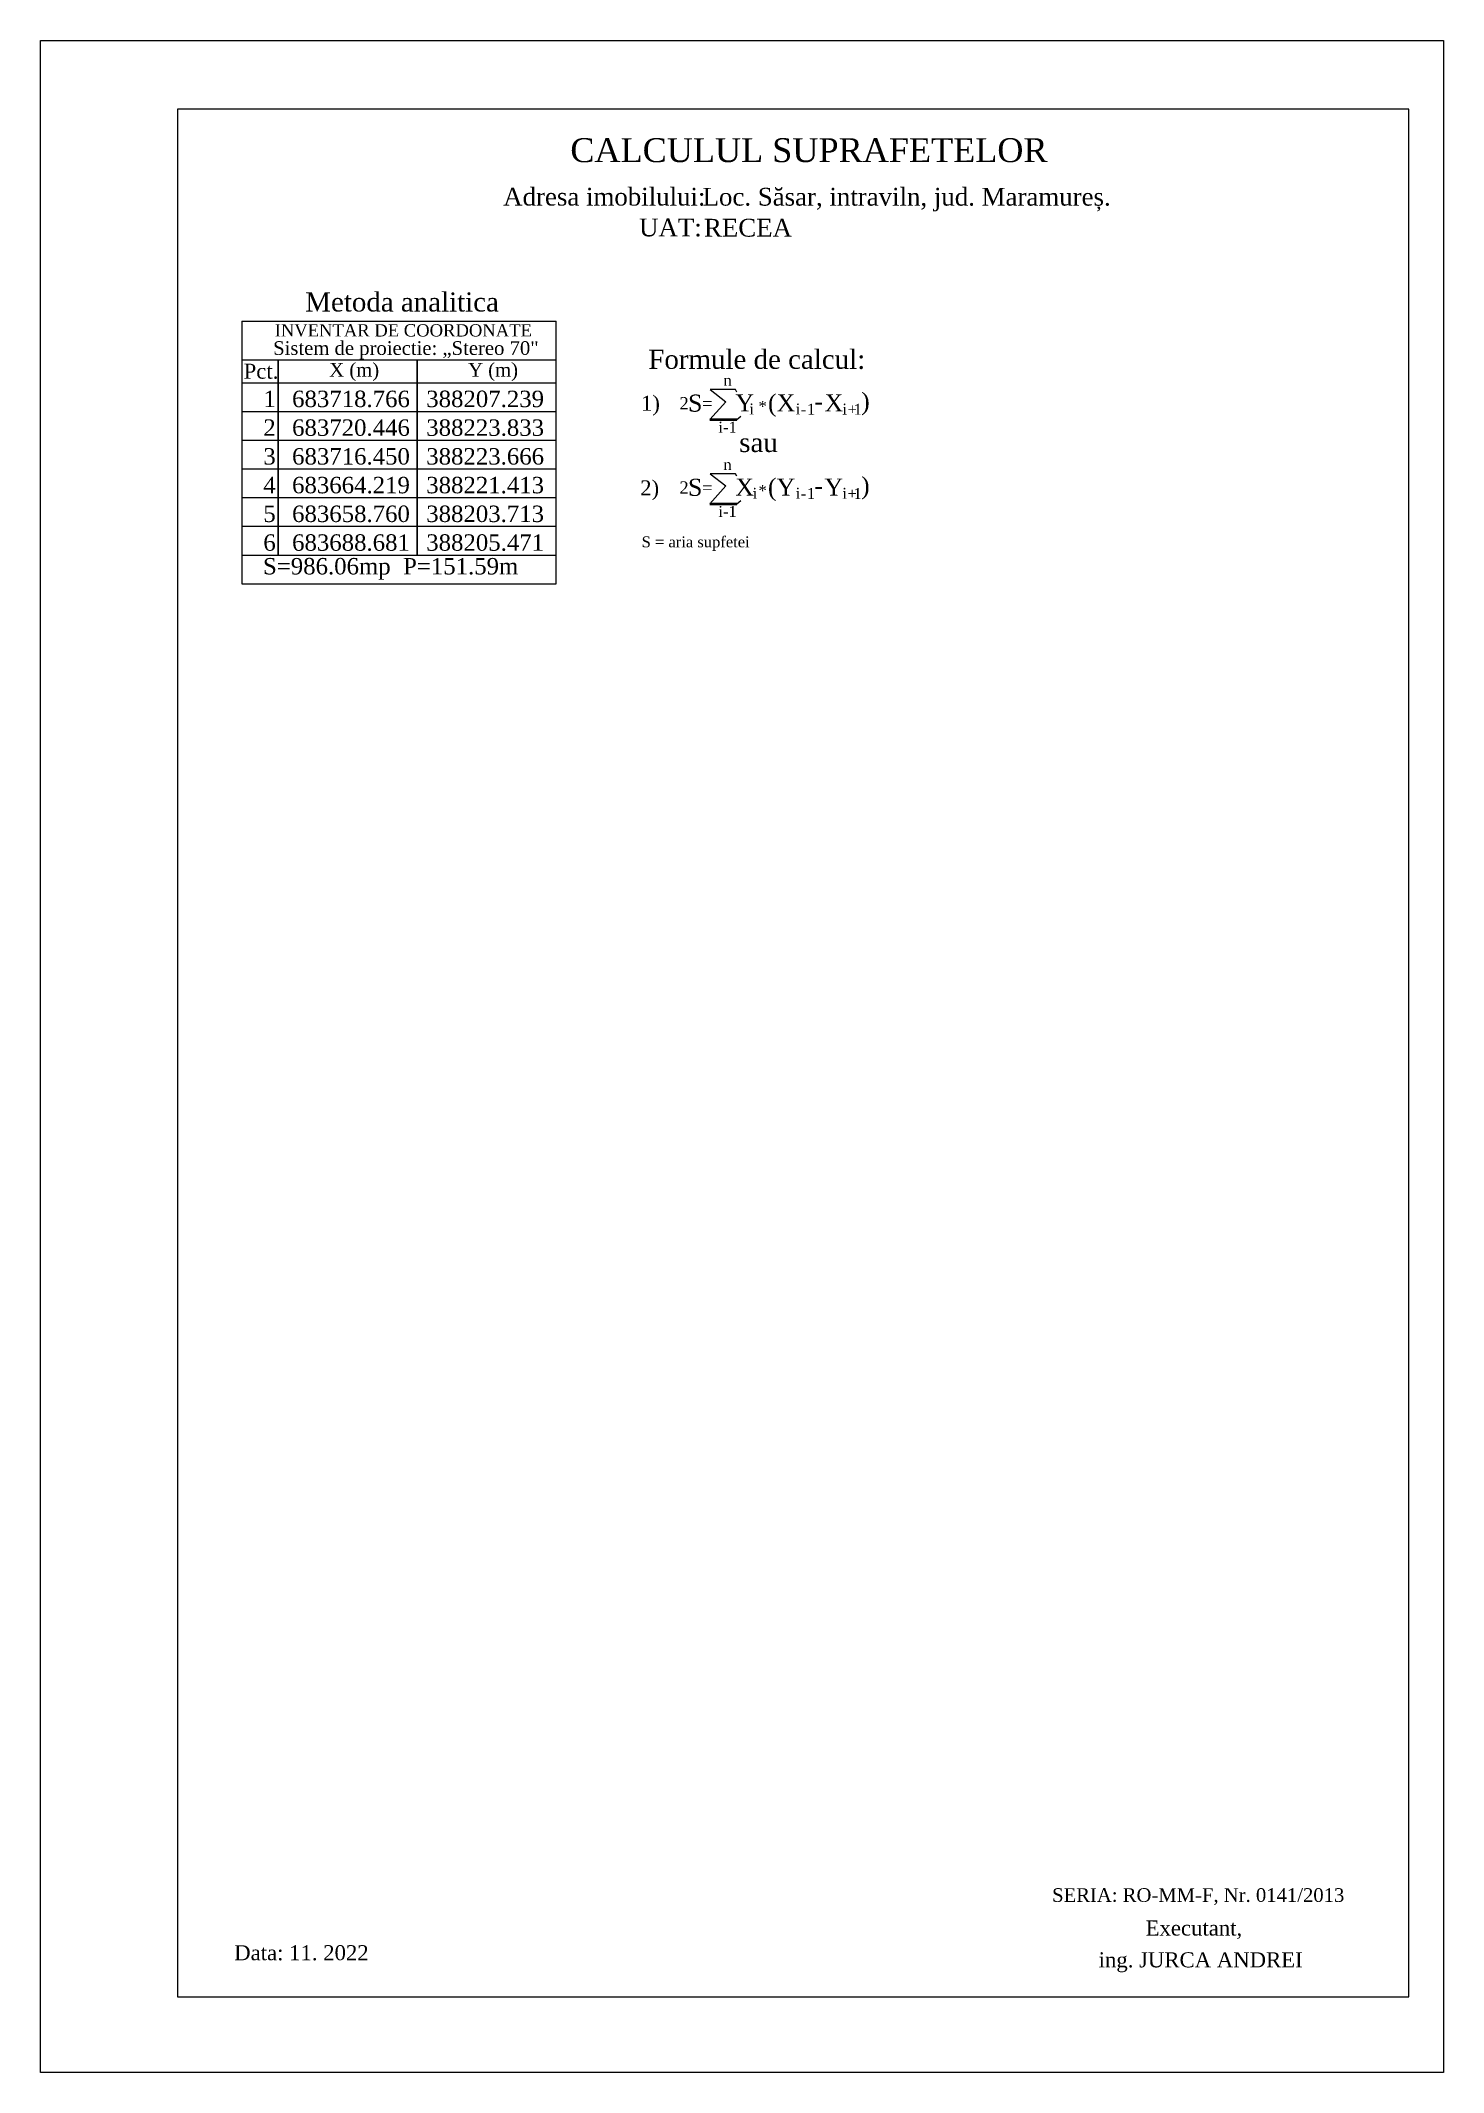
# Model space of a CAD drawing. Header units: inches. Extents: x 387677 to 388844, y 683413 to 683998.
# Drawn here: x 387677 to 387882.1, y 683520.9 to 683817.9 of the extents above; entities that cross this region are included whole.
import ezdxf
from ezdxf.enums import TextEntityAlignment as Align

# ---------------------------------------------------------------- set-up
doc = ezdxf.new("R2010")
doc.units = ezdxf.units.IN
doc.header["$MEASUREMENT"] = 0
doc.styles.add('jurca', font='times.ttf')
doc.styles.add('TIMES_NEW_ROMAN', font='times.ttf')

msp = doc.modelspace()

# ---------------------------------------------------------------- texts
at = {"color": 0, "linetype": 'Continuous', "lineweight": 9, "style": 'jurca'}
for s, height, p in [('CALCULUL SUPRAFETELOR', 3.5, (387754.44, 683800.16)), ('Adresa imobilului:', 2.6, (387744.63, 683793.81)), ('UAT: ', 2.6, (387764.49, 683789.31)), ('Metoda analitica', 2.8, (387715.7, 683778.32)), ('INVENTAR DE COORDONATE', 1.8, (387711.22, 683774.67)), ('Sistem de proiectie: „Stereo 70"', 2, (387711, 683771.98)), ('Formule de calcul:', 2.8, (387765.84, 683769.94)), ('Pct. ', 2.2, (387706.69, 683768.5)), ('X (m)', 2, (387719.2, 683768.8)), ('Y (m)', 2, (387739.5, 683768.8)), ('1)', 2.2, (387764.77, 683763.82)), ('sau', 2.8, (387779.13, 683757.78)), ('2)', 2.2, (387764.65, 683751.44)), ('S = aria supfetei', 1.6, (387764.87, 683743.85)), ('SERIA: RO-MM-F, Nr. 0141/2013', 2, (387824.86, 683545.84)), ('Executant,', 2.2, (387838.53, 683540.92)), ('Data: 11. 2022', 2.2, (387705.31, 683537.31)), ('ing. JURCA ANDREI', 2.2, (387831.67, 683536.27))]:
    msp.add_text(s, height=height, dxfattribs=at).set_placement(p)
for s, p in [('Loc. Săsar, intraviln, jud. Maramureș.', (387803.6, 683793.8)), ('RECEA', (387780.41, 683789.27))]:
    msp.add_text(s, height=2.6, dxfattribs=at).set_placement(p, align=Align.CENTER)
at = {"style": 'TIMES_NEW_ROMAN'}
for s, p in [('1', (387711.38, 683764.35)), ('683718.766', (387730.99, 683764.35)), ('388207.239', (387750.6, 683764.35)), ('2', (387711.38, 683760.15)), ('683720.446', (387730.99, 683760.15)), ('388223.833', (387750.6, 683760.15)), ('3', (387711.38, 683755.95)), ('683716.450', (387730.99, 683755.95)), ('388223.666', (387750.6, 683755.95)), ('4', (387711.38, 683751.75)), ('683664.219', (387730.99, 683751.75)), ('388221.413', (387750.6, 683751.75)), ('5', (387711.38, 683747.55)), ('683658.760', (387730.99, 683747.55)), ('388203.713', (387750.6, 683747.55)), ('6', (387711.38, 683743.35)), ('683688.681', (387730.99, 683743.35)), ('388205.471', (387750.6, 683743.35))]:
    msp.add_text(s, height=2.4, dxfattribs=at).set_placement(p, align=Align.RIGHT)
msp.add_text('S=986.06mp  P=151.59m', height=2.4, dxfattribs=at).set_placement((387709.52, 683739.89))

# ---------------------------------------------------------------- blocks, each defined once
blk = doc.blocks.new('A$C322B1138')
at = {"color": 0, "linetype": 'Continuous', "lineweight": 9}
for points in [[(0, 297), (205.03, 297), (205.03, 0), (0, 0), (0, 297)], [(20, 287), (20, 11.06), (200, 11.06), (200, 287), (20, 287)]]:
    blk.add_lwpolyline(points, dxfattribs=at)
blk = doc.blocks.new('A$C04131F8F')
at = {"color": 0, "linetype": 'Continuous', "lineweight": 9}
blk.add_lwpolyline([(8.41, 6.48), (8.24, 6.84), (4.52, 6.84), (6.81, 5.07), (4.49, 2.46), (8.44, 2.46), (9.01, 2.94)], dxfattribs=at)
at = {"color": 0, "linetype": 'Continuous', "lineweight": 40}
blk.add_lwpolyline([(4.49, 2.46), (8.44, 2.46)], dxfattribs=at)
at = {"color": 0, "linetype": 'Continuous', "lineweight": 9, "style": 'jurca'}
for s, height, p in [('S', 2.5, (1.29, 3.61)), ('n', 1.6, (6.47, 7.41)), ('Y', 2.5, (8.21, 3.65)), ('(X', 2.5, (12.98, 3.65)), ('X', 2.5, (21.24, 3.65)), (')', 2.5, (26.58, 3.88)), ('2', 1.8, (0.03, 3.94)), ('=', 1.8, (3.34, 3.89)), ('i', 1.6, (10.25, 3.2)), ('*', 1.6, (11.59, 3.59)), ('i', 1.6, (17.03, 3.2)), ('-', 1.6, (17.78, 3.16)), ('1', 1.6, (18.66, 3.17)), ('-', 2.5, (19.76, 3.89)), ('i', 1.6, (23.85, 3.19)), ('+', 1.6, (24.61, 3.15)), ('1', 1.6, (25.48, 3.15)), ('i-1', 1.6, (5.73, 0.54))]:
    blk.add_text(s, height=height, dxfattribs=at).set_placement(p)
blk = doc.blocks.new('A$C270B60A1')
at = {"color": 0, "linetype": 'Continuous', "lineweight": 9}
blk.add_lwpolyline([(8.41, 6.47), (8.24, 6.83), (4.52, 6.83), (6.81, 5.06), (4.49, 2.45), (8.44, 2.45), (9.01, 2.93)], dxfattribs=at)
at = {"color": 0, "linetype": 'Continuous', "lineweight": 40}
blk.add_lwpolyline([(4.49, 2.45), (8.44, 2.45)], dxfattribs=at)
at = {"color": 0, "linetype": 'Continuous', "lineweight": 9, "style": 'jurca'}
for s, height, p in [('S', 2.5, (1.29, 3.61)), ('n', 1.6, (6.47, 7.4)), ('X', 2.5, (8.21, 3.65)), ('(Y', 2.5, (12.98, 3.65)), ('Y', 2.5, (21.24, 3.65)), (')', 2.5, (26.58, 3.87)), ('2', 1.8, (0.03, 3.93)), ('=', 1.8, (3.34, 3.88)), ('i', 1.6, (10.73, 3.18)), ('*', 1.6, (11.59, 3.58)), ('i', 1.6, (17.03, 3.19)), ('-', 1.6, (17.78, 3.15)), ('1', 1.6, (18.66, 3.16)), ('-', 2.5, (19.76, 3.88)), ('i', 1.6, (23.85, 3.18)), ('+', 1.6, (24.61, 3.14)), ('1', 1.6, (25.48, 3.15)), ('i-1', 1.6, (5.73, 0.53))]:
    blk.add_text(s, height=height, dxfattribs=at).set_placement(p)

# ---------------------------------------------------------------- linework, layer by layer
at = {"color": 0, "linetype": 'Continuous', "lineweight": 9}
for points in [[(387706.42, 683776.91), (387706.42, 683772.11)], [(387706.42, 683776.91), (387752.36, 683776.91)], [(387706.42, 683772.11), (387706.42, 683767.91), (387752.36, 683767.91)], [(387752.36, 683771.22), (387706.42, 683771.22)], [(387711.76, 683771.22), (387711.76, 683763.71), (387711.76, 683771.22), (387711.76, 683771.22)], [(387732.06, 683771.22), (387732.06, 683763.71), (387732.06, 683771.22), (387732.06, 683771.22)], [(387711.76, 683763.71), (387711.76, 683759.51), (387711.76, 683763.71), (387711.76, 683763.71)], [(387732.06, 683763.71), (387732.06, 683759.51), (387732.06, 683763.71), (387732.06, 683763.71)], [(387711.76, 683759.51), (387711.76, 683755.31), (387711.76, 683759.51), (387711.76, 683759.51)], [(387732.06, 683759.51), (387732.06, 683755.31), (387732.06, 683759.51), (387732.06, 683759.51)], [(387711.76, 683755.31), (387711.76, 683751.12), (387711.76, 683755.31), (387711.76, 683755.31)], [(387732.06, 683755.31), (387732.06, 683751.12), (387732.06, 683755.31), (387732.06, 683755.31)], [(387711.76, 683751.12), (387711.76, 683746.92), (387711.76, 683751.12), (387711.76, 683751.12)], [(387732.06, 683751.12), (387732.06, 683746.92), (387732.06, 683751.12), (387732.06, 683751.12)], [(387711.76, 683746.92), (387711.76, 683742.72), (387711.76, 683746.92), (387711.76, 683746.92)], [(387732.06, 683746.92), (387732.06, 683742.72), (387732.06, 683746.92), (387732.06, 683746.92)]]:
    msp.add_lwpolyline(points, dxfattribs=at)
at = {"color": 0, "lineweight": 9}
for points in [[(387706.42, 683767.91), (387706.42, 683763.71), (387752.36, 683763.71), (387752.36, 683776.91)], [(387706.42, 683763.71), (387706.42, 683759.51), (387752.36, 683759.51), (387752.36, 683763.71)], [(387706.42, 683759.51), (387706.42, 683755.31), (387752.36, 683755.31), (387752.36, 683759.51)], [(387706.42, 683755.31), (387706.42, 683751.12), (387752.36, 683751.12), (387752.36, 683755.31)], [(387706.42, 683751.12), (387706.42, 683746.92), (387752.36, 683746.92), (387752.36, 683751.12)], [(387706.42, 683746.92), (387706.42, 683742.72), (387752.36, 683742.72), (387752.36, 683746.92)], [(387706.42, 683742.72), (387706.42, 683738.52), (387752.36, 683738.52), (387752.36, 683742.72)]]:
    msp.add_lwpolyline(points, dxfattribs=at)

# ---------------------------------------------------------------- block references
at = {"color": 0, "linetype": 'Continuous', "lineweight": 9}
for name, p in [('A$C322B1138', (387677.02, 683520.92)), ('A$C04131F8F', (387770.36, 683760.07))]:
    msp.add_blockref(name, p, dxfattribs=at)
at = {"color": 0, "lineweight": 9}
msp.add_blockref('A$C270B60A1', (387770.35, 683747.76), dxfattribs=at)

msp.set_redraw_order([(e.dxf.handle, doc.entitydb.next_handle()) for e in msp.query("TEXT MTEXT ATTDEF DIMENSION ARC_DIMENSION")])  # texts and dimensions are drawn at this point

doc.saveas('drawing.dxf')
